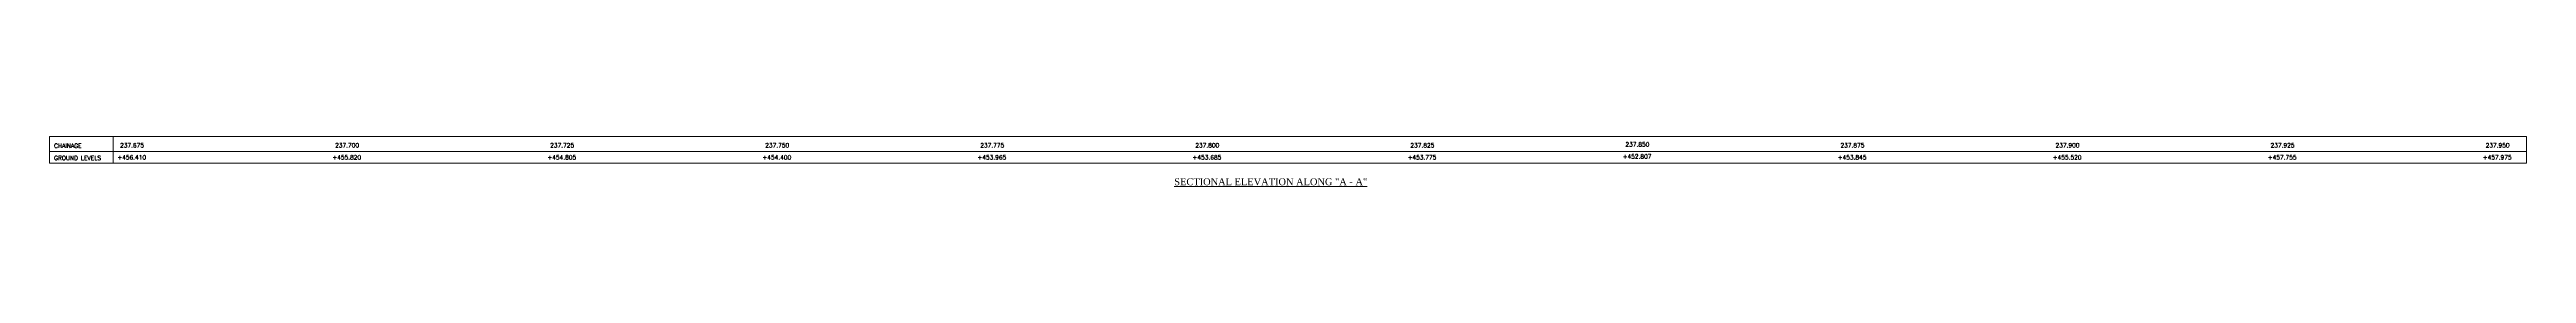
# Model space of a CAD drawing. Header units: millimetres. Extents: x -905235 to 365236, y -24492 to 346419.
# Drawn here: x -35558 to 252391, y 119297 to 125119 of the extents above; entities that cross this region are included whole.
import ezdxf
from ezdxf.enums import TextEntityAlignment as Align

# ---------------------------------------------------------------- set-up
doc = ezdxf.new("R2010")
doc.units = ezdxf.units.MM
doc.header["$LTSCALE"] = 9
doc.layers.add('R_P.C.C', color=94, linetype='Continuous', lineweight=15)
doc.layers.add('R_TEXT G', color=7, linetype='Continuous', lineweight=18)
doc.styles.add('ROMANS', font='romans.shx')
doc.styles.add('TIMES NR', font='times.ttf')

msp = doc.modelspace()

# ---------------------------------------------------------------- linework, layer by layer
at = {"layer": 'R_P.C.C'}
for p, q in [((252390.7, 125119.2), (-35557.8, 125119.2)), ((-35557.8, 125119.2), (-35557.8, 122021.9)), ((-28159.3, 125119.2), (-28159.3, 122021.9)), ((252390.7, 125119.2), (252390.7, 122021.9)), ((252390.7, 123352.6), (-35557.8, 123352.6)), ((252390.7, 122021.9), (-35557.8, 122021.9))]:
    msp.add_line(p, q, dxfattribs=at)

# ---------------------------------------------------------------- texts
at = {"layer": 'R_TEXT G', "style": 'TIMES NR'}
msp.add_text('%%USECTIONAL ELEVATION ALONG "A - A"', height=800, dxfattribs=at).set_placement((106410.1, 120257.2), align=Align.TOP_CENTER)
at = {"layer": 'R_TEXT G', "char_height": 500, "attachment_point": 1, "style": 'ROMANS'}
for s, insert, width in [('CHAINAGE', (-35026, 124275.5), 8216.946), ('237.675', (-27358, 124334.7), 2468.761), ('237.700', (-2358, 124334.7), 2468.761), ('237.725', (22642, 124334.7), 2468.761), ('237.750', (47642, 124334.7), 2468.761), ('237.775', (72642, 124334.7), 1861.724), ('237.800', (97642, 124334.7), 1861.724), ('237.825', (122642, 124334.7), 1861.724), ('237.850 ', (147642, 124437.9), 2537.815), ('237.875', (172642, 124334.7), 2556.785), ('237.900', (197642, 124334.7), 1861.724), ('237.925', (222642, 124334.7), 1861.724), ('237.950', (247642, 124334.7), 1861.724), ('GROUND LEVELS', (-35026, 122871.1), 8216.946), ('+456.410', (-27677.1, 122938.3), 1861.724), ('+455.820', (-2677.1, 122938.3), 1861.724), ('+454.805', (22322.9, 122938.3), 1861.724), ('+454.400', (47322.9, 122938.3), 1861.724), ('+453.965', (72322.9, 122938.3), 1861.724), ('+453.685', (97322.9, 122938.3), 1861.724), ('+453.775', (122322.9, 122938.3), 1861.724), ('+452.807', (147322.9, 123041.5), 1861.724), ('+453.845', (172322.9, 122938.3), 1861.724), ('+455.520', (197322.9, 122938.3), 1861.724), ('+457.755', (222322.9, 122938.3), 1861.724), ('+457.975', (247322.9, 122938.3), 1861.724)]:
    msp.add_mtext(s, dxfattribs=dict(at, insert=insert, width=width))

doc.saveas('drawing.dxf')
